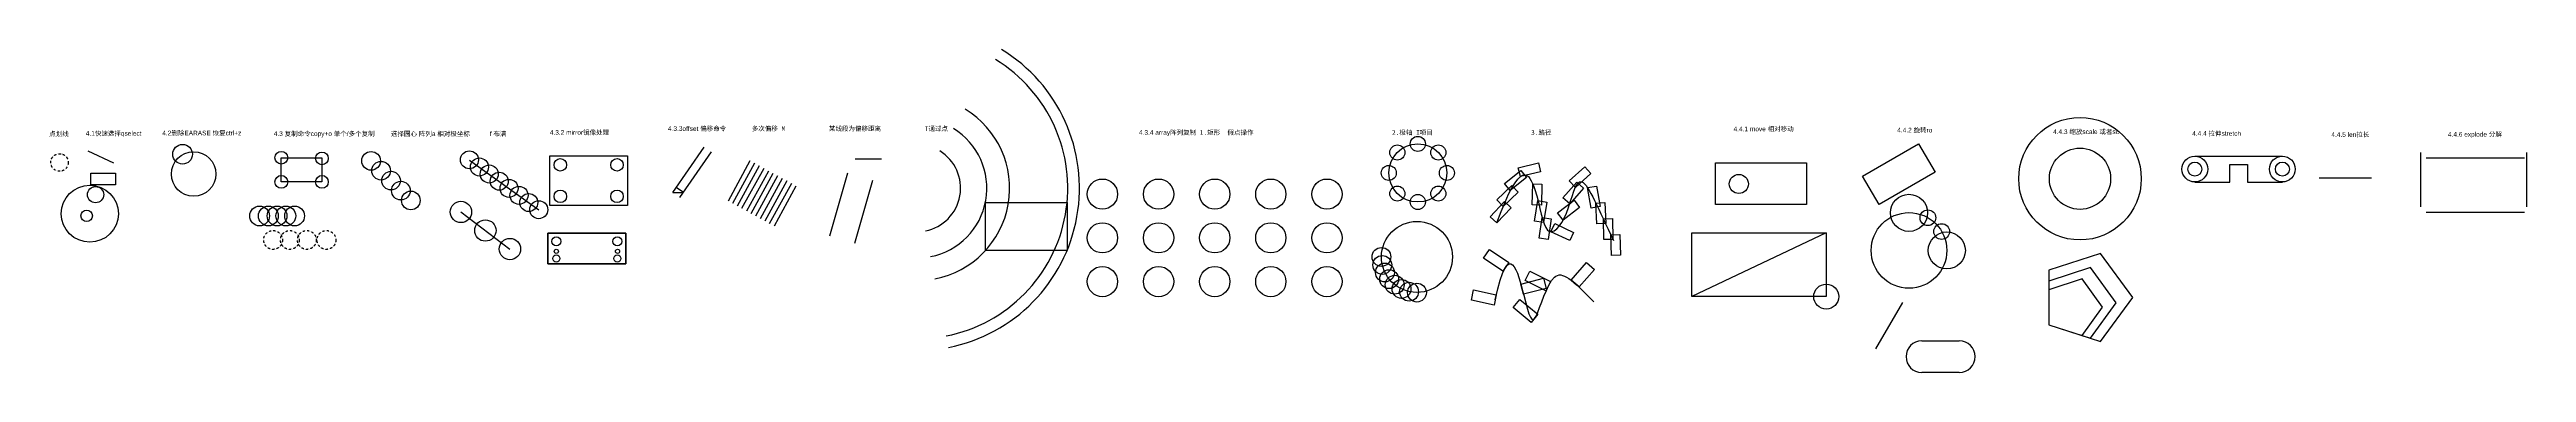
# Model space of a CAD drawing. Header units: millimetres. Extents: x 46 to 14197, y -1320 to 527.
import ezdxf

# ---------------------------------------------------------------- set-up
doc = ezdxf.new("R2010")
doc.units = ezdxf.units.MM
doc.linetypes.add('DASHDOT', pattern=[25.4, 12.7, -6.35, 0, -6.35])
doc.styles.get("Standard").update_dxf_attribs({"font": 'arial.ttf'})

# ---------------------------------------------------------------- blocks, each defined once
blk = doc.blocks.new('*U3')
at = {"linetype": 'ByBlock'}
blk.add_circle((0, 0), 86.4, dxfattribs=at)
blk = doc.blocks.new('*U4')
at = {"color": 0, "linetype": 'ByBlock', "lineweight": -2, "transparency": 16777216}
for p in [(0, 500), (321, 500), (642, 500), (962, 500), (1283, 500), (0, 250), (321, 250), (642, 250), (962, 250), (1283, 250), (0, 0), (321, 0), (642, 0), (962, 0), (1283, 0)]:
    blk.add_blockref('*U3', p, dxfattribs=at)
blk = doc.blocks.new('*U9')
at = {"linetype": 'ByBlock'}
blk.add_circle((0, 0), 43, dxfattribs=at)
blk = doc.blocks.new('*U10')
at = {"color": 0, "linetype": 'ByBlock', "lineweight": -2, "transparency": 16777216}
for p, rotation in [((7863, -13), 269.9999999999999), ((7746, -62), 314.9999999999999), ((7980, -62), 225.0000000000001), ((8029, -179), 180), ((7746, -297), 45.00000000000001), ((7980, -297), 134.9999999999999), ((7863, -345), 90.00000000000001)]:
    blk.add_blockref('*U9', p, dxfattribs=dict(at, rotation=rotation))
blk.add_blockref('*U9', (7697, -179), dxfattribs=at)
blk = doc.blocks.new('*U13')
at = {"linetype": 'ByBlock'}
blk.add_circle((0, 0), 53.8, dxfattribs=at)
blk = doc.blocks.new('*U14')
at = {"color": 0, "linetype": 'ByBlock', "lineweight": -2, "transparency": 16777216}
for p, rotation in [((7660, -705), 12.85714285714283), ((7675, -748), 25.71428571428568), ((7699, -786), 38.5714285714285), ((7731, -818), 51.42857142857136), ((7770, -842), 64.28571428571423), ((7813, -858), 77.14285714285712), ((7858, -863), 90.00000000000001)]:
    blk.add_blockref('*U13', p, dxfattribs=dict(at, rotation=rotation))
blk.add_blockref('*U13', (7655, -659), dxfattribs=at)
blk = doc.blocks.new('*U21')
at = {"linetype": 'ByBlock'}
blk.add_lwpolyline([(0, 52), (119, 52), (119, 0), (0, 0)], close=True, dxfattribs=at)
blk = doc.blocks.new('*U22')
at = {"color": 0, "linetype": 'ByBlock', "lineweight": -2, "transparency": 16777216}
for p, rotation in [((8449, -200), 13.77055613171691), ((8350, -371), 43.89987686777808), ((8391, -280), 38.71987458070598), ((8520, -242), 268.56589775692), ((8731, -356), 48.52844158963683), ((8763, -262), 41.75470868898984), ((8832, -263), 280.0010423389787), ((8314, -465), 46.35492357281004), ((8549, -337), 260.5899609581456), ((8693, -449), 37.56892630561886), ((8880, -351), 272.4330158523517), ((8573, -434), 261.4730316957014), ((8623, -515), 334.6760505906839), ((8923, -441), 271.3838554417783), ((8965, -532), 271.7600851600888)]:
    blk.add_blockref('*U21', p, dxfattribs=dict(at, rotation=rotation))
blk = doc.blocks.new('*U25')
at = {"linetype": 'ByBlock'}
blk.add_lwpolyline([(-133, 30), (0, 30), (0, -30), (-133, -30)], close=True, dxfattribs=at)
blk = doc.blocks.new('*U26')
at = {"color": 0, "linetype": 'ByBlock', "lineweight": -2, "transparency": 16777216}
for p, rotation in [((8366, -716), 326.2274308263983), ((8762, -811), 228.6361365493718), ((8305, -905), 347.9000820503936), ((8459, -843), 194.3052409889091), ((8608, -827), 333.1808877882119), ((8530, -1010), 320.6638372237753)]:
    blk.add_blockref('*U25', p, dxfattribs=dict(at, rotation=rotation))

msp = doc.modelspace()

# ---------------------------------------------------------------- linework, layer by layer
msp.add_line((265, -52), (412, -122))
at = {"linetype": 'ByBlock'}
for p, q in [((2445, -105), (2841, -390)), ((3606, -291), (3785, -31)), ((3647, -319), (3827, -59)), ((4047, -110), (3922, -340)), ((4074, -124), (3948, -354)), ((4100, -139), (3974, -369)), ((4649, -98), (4798, -98)), ((12302, -84), (12802, -84)), ((12502, -231), (12502, -131)), ((12502, -131), (12602, -131)), ((12602, -131), (12602, -231)), ((13593, -373), (13593, -62)), ((13624, -93), (14185, -93)), ((14197, -62), (14197, -373)), ((3667, -291), (3626, -263)), ((4126, -153), (4000, -383)), ((4153, -168), (4027, -397)), ((4179, -182), (4053, -412)), ((4205, -196), (4079, -426)), ((4232, -211), (4106, -441)), ((4258, -225), (4132, -455)), ((4284, -240), (4158, -469)), ((4310, -254), (4185, -484)), ((4605, -181), (4501, -540)), ((4748, -222), (4644, -582)), ((12302, -231), (12502, -231)), ((12602, -231), (12802, -231)), ((13012, -206), (13312, -206)), ((2396, -402), (2676, -614)), ((3606, -291), (3667, -291)), ((14185, -405), (13624, -405)), ((10196, -521), (9429, -886)), ((10480, -1185), (10633, -920)), ((10742, -1139), (10956, -1139)), ((10956, -1320), (10742, -1320))]:
    msp.add_line(p, q, dxfattribs=at)
for points in [[(1370, -92), (1602, -92), (1602, -230), (1370, -230)], [(2904, -82), (3348, -82), (3348, -365), (2904, -365)], [(9564, -122), (10084, -122), (10084, -359), (9564, -359)], [(10404, -197), (10724, -12), (10818, -175), (10498, -360)], [(5393, -348), (5859, -348), (5859, -622), (5393, -622)], [(9429, -521), (10196, -521), (10196, -886), (9429, -886)], [(11947, -891), (11764, -639), (11468, -735), (11468, -1047), (11764, -1143)], [(11852, -922), (11705, -719), (11468, -797), (11468, -1047), (11705, -1124)], [(11775, -947), (11658, -785), (11468, -847), (11468, -1047), (11658, -1108)]]:
    msp.add_lwpolyline(points, close=True, dxfattribs=at)
for points in [[(281, -181), (423, -181), (423, -246), (281, -246)], [(2893, -524), (3338, -524), (3338, -699), (2893, -699)], [(3338, -524), (2893, -524), (2893, -699), (3338, -699)]]:
    msp.add_lwpolyline(points, close=True)
for centre, radius in [((11646, -212), 350), ((869, -185), 127), ((806, -72), 56.2), ((1370, -92), 36.5), ((1602, -96), 36.5), ((1883, -110), 53.4), ((1940, -166), 53.4), ((2445, -104), 51.5), ((2502, -145), 51.5), ((2558, -185), 51.5), ((2964, -133), 35.7), ((3288, -133), 35.7), ((7863, -179), 166), ((11646, -212), 175), ((12302, -157), 73.7), ((12302, -157), 40), ((12802, -157), 73.7), ((12802, -157), 40), ((276, -412), 163), ((1370, -230), 36.5), ((1602, -230), 36.5), ((1997, -223), 53.4), ((2053, -280), 53.4), ((2110, -336), 53.4), ((2615, -226), 51.5), ((2671, -267), 51.5), ((2728, -307), 51.5), ((2964, -313), 35.7), ((3288, -313), 35.7), ((9697, -242), 54.5), ((258, -424), 32.7), ((1246, -425), 56.5), ((1296, -425), 56.5), ((1346, -425), 56.5), ((1396, -425), 56.5), ((1446, -425), 56.5), ((2396, -402), 61), ((2784, -348), 51.5), ((2841, -389), 51.5), ((10669, -622), 216), ((10669, -407), 106), ((10777, -435), 45.1), ((2536, -508), 61), ((2676, -614), 61), ((7858, -659), 203), ((10885, -622), 106), ((10856, -514), 45.1), ((10196, -886), 71.4)]:
    msp.add_circle(centre, radius, dxfattribs=at)
at = {"linetype": 'DASHDOT'}
for centre, radius in [((103, -119), 50), ((1323, -562), 53.8), ((1419, -562), 53.8), ((1516, -562), 53.8), ((1628, -562), 53.8)]:
    msp.add_circle(centre, radius, dxfattribs=at)
for centre, radius in [((309, -303), 46.2), ((2941, -570), 25.3), ((3290, -570), 25.3), ((2941, -668), 20.3), ((2941, -627), 11.8), ((3290, -668), 20.3), ((3291, -627), 11.8)]:
    msp.add_circle(centre, radius)
at = {"linetype": 'ByBlock'}
for centre, radius, start, end in [((5002, -266), 861, 281.1671, 58.6646), ((5002, -266), 928, 281.1671, 58.6646), ((5002, -266), 529, 281.1671, 58.6646), ((5002, -266), 399, 281.1671, 58.6646), ((5002, -266), 249, 281.1671, 58.6646), ((10742, -1229), 90, 90, 270), ((10956, -1229), 90.4, 270, 90)]:
    msp.add_arc(centre, radius, start, end, dxfattribs=at)
for points in [[(8314, -465), (8450, -90), (8550, -264), (8587, -582), (8726, -442), (8781, -102), (8896, -388), (8981, -565)], [(8305, -905), (8385, -532), (8487, -968), (8527, -1083), (8635, -681), (8742, -789), (8868, -915)]]:
    msp.add_open_spline(points, degree=3, dxfattribs=at)

# ---------------------------------------------------------------- block references
for name, p in [('*U10', (0, 0)), ('*U22', (0, 0)), ('*U4', (6061, -800)), ('*U14', (0, 0)), ('*U26', (0, 0))]:
    msp.add_blockref(name, p, dxfattribs=at)

# ---------------------------------------------------------------- texts
for s, height, p in [('点划线', 26.6, (44, 31)), ('4.1快速选择qselect', 26.62, (253, 34)), ('4.2删除EARASE 恢复ctrl+z', 26.62, (690, 36)), ('4.3 复制命令copy+o 单个/多个复制         选择圆心 阵列a 相对极坐标           f 布满', 26.62, (1327, 32))]:
    msp.add_text(s, height=height).set_placement(p)
at = {"linetype": 'ByBlock', "attachment_point": 1}
for s, insert, char_height, width in [('4.3.2 mirror{\\fSimSun|b0|i0|c134|p2;镜像处理}', (2904, 66), 26.62, 476.45), ('4.3.3offset {\\fSimSun|b0|i0|c134|p2;偏移命令       多次偏移 M            某线段为偏移距离            T通过点}', (3579, 88), 26.62, 1889.37), ('4.3.4 array{\\fSimSun|b0|i0|c134|p2;阵列复制 1.矩形  假点操作                                      2.极轴 I项目                           3.路径}', (6270, 66), 26.618, 2913.68), ('4.4.1 move {\\fSimSun|b0|i0|c134|p2;相对移动}', (9667, 86), 26.62, 476.45), ('4.4.2 {\\fSimSun|b0|i0|c134|p2;旋转}ro', (10602, 79), 26.62, 476.45), ('4.4.3 {\\fSimSun|b0|i0|c134|p2;缩放}scale {\\fSimSun|b0|i0|c134|p2;或者}sc', (11492, 70), 26.62, 476.45), ('4.4.4 {\\fSimSun|b0|i0|c134|p2;拉伸}stretch', (12287, 60), 26.62, 476.45), ('4.4.5 len{\\fSimSun|b0|i0|c134|p2;拉长}', (13082, 54), 26.62, 476.45), ('4.4.6 explode {\\fSimSun|b0|i0|c134|p2;分解}', (13748, 55), 26.62, 476.45)]:
    msp.add_mtext(s, dxfattribs=dict(at, insert=insert, char_height=char_height, width=width))

doc.saveas('drawing.dxf')
